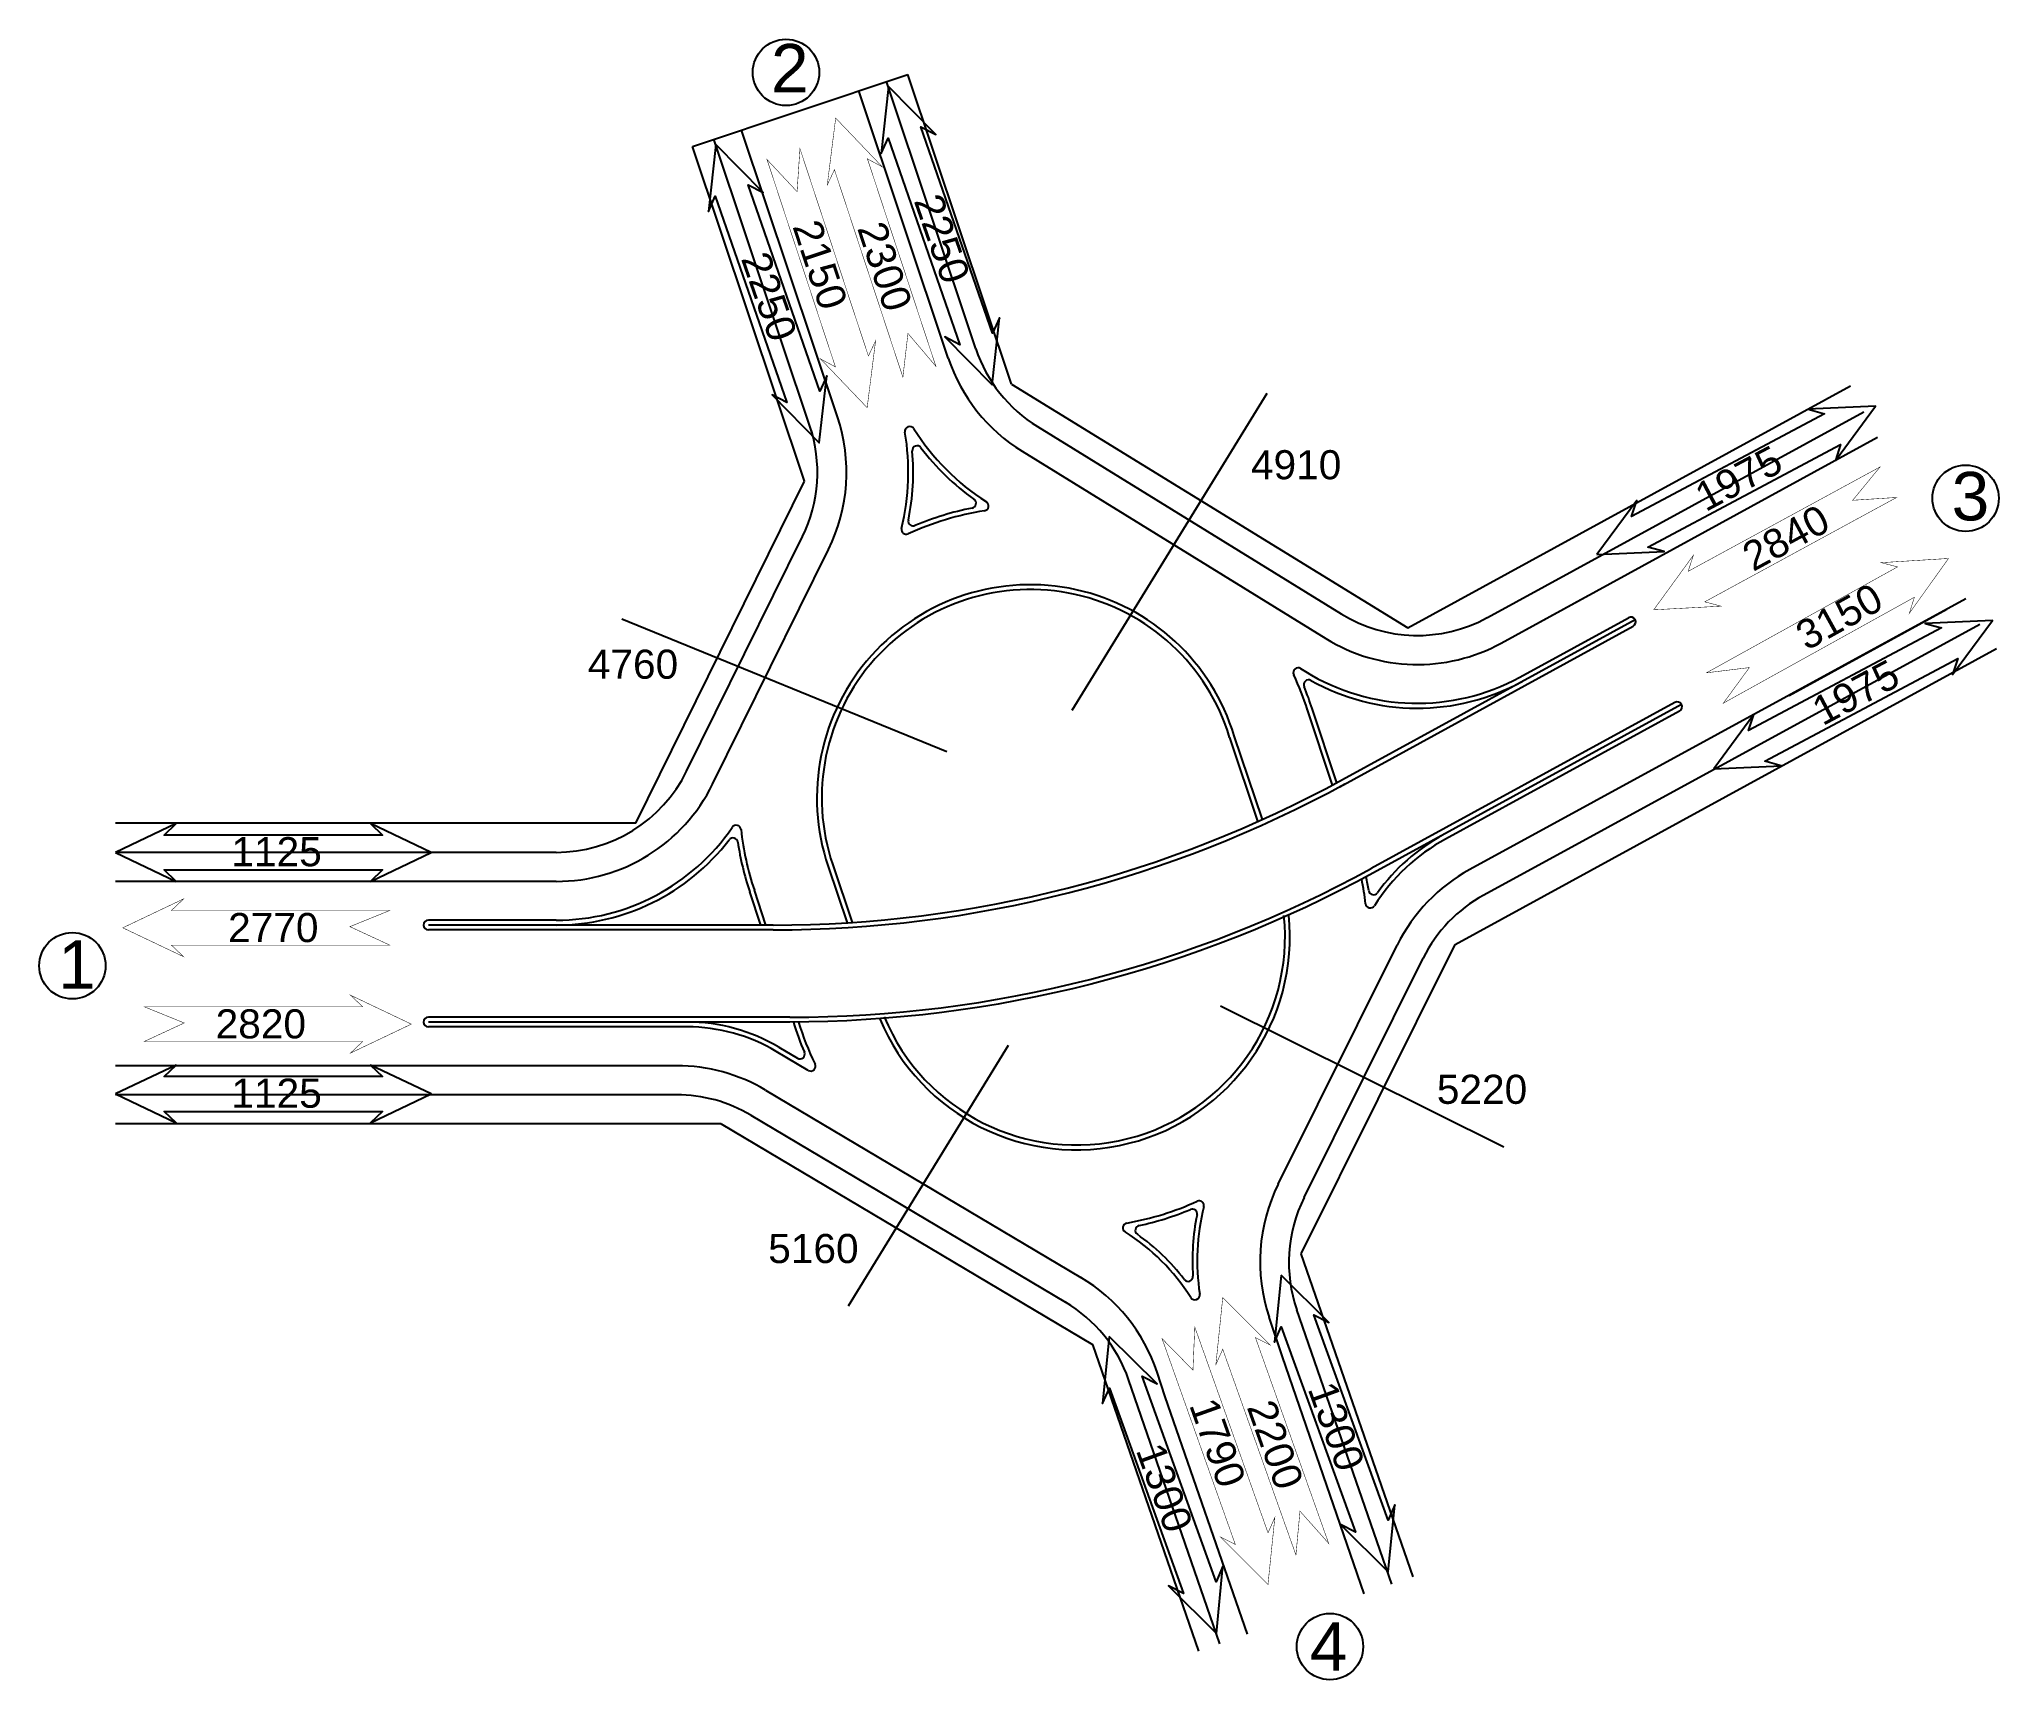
# Model space of a CAD drawing. Header units: millimetres. Extents: x -2123 to 5424, y -1286 to 835.
# Drawn here: x -1138.9 to -734.7, y 145.9 to 484.2 of the extents above; entities that cross this region are included whole.
import ezdxf

# ---------------------------------------------------------------- set-up
doc = ezdxf.new("R2010")
doc.units = ezdxf.units.MM
doc.layers.get('0').update_dxf_attribs({"lineweight": 15})
for name, color, linetype, lineweight in [('Дор. Розм.', 7, 'Continuous', 50), ('Текст', 7, 'Continuous', 15), ('Червоні лінії', 10, 'Continuous', 40)]:
    doc.layers.add(name, color=color, linetype=linetype, lineweight=lineweight)
doc.styles.get("Standard").update_dxf_attribs({"font": 'arial.ttf'})

msp = doc.modelspace()

# ---------------------------------------------------------------- texts
at = {"color": 0, "lineweight": 25, "char_height": 6}
for s, insert, attachment_point, rotation in [('2250', (-946.754, 435.284), 3, 289.15019), ('2150', (-977.864, 447.52), 1, 288.26498), ('2300', (-958.686, 429.466), 3, 288.26498), ('2250', (-982.402, 423.358), 3, 289.15019), ('1975', (-781.559, 400.706), 3, 28.02321), ('2840', (-771.881, 388.511), 3, 28.5409), ('3150', (-777.248, 363.259), 1, 29.00623), ('1975', (-757.417, 356.553), 3, 28.02321), ('1300', (-865.33, 190.398), 3, 289.85419), ('1790', (-896.097, 204.567), 1, 289.58693), ('2200', (-877.966, 186.584), 3, 289.58693), ('1300', (-900.776, 177.741), 3, 289.85419)]:
    msp.add_mtext_dynamic_manual_height_columns(s, width=12.01435, gutter_width=12500, heights=[0], dxfattribs=dict(at, insert=insert, attachment_point=attachment_point, rotation=rotation))
for s, insert, attachment_point in [('4910', (-870.311, 399.465), 3), ('4760', (-1007.091, 358.326), 3), ('1125', (-1080.605, 319.651), 3), ('2770', (-1081.276, 304.009), 3), ('2820', (-1102.493, 284.144), 1), ('1125', (-1080.605, 269.845), 3), ('5220', (-831.974, 270.648), 3), ('5160', (-969.877, 237.812), 3)]:
    msp.add_mtext_dynamic_manual_height_columns(s, width=12.01435, gutter_width=12500, heights=[0], dxfattribs=dict(at, insert=insert, attachment_point=attachment_point))
at = {"layer": 'Червоні лінії', "color": 0, "lineweight": 25, "char_height": 10, "attachment_point": 1}
for s, insert in [('2', (-987.952, 483.242)), ('3', (-744.437, 394.985)), ('1', (-1134.984, 298.371)), ('4', (-876.816, 157.735))]:
    msp.add_mtext_dynamic_manual_height_columns(s, width=4.68276, gutter_width=12.5, heights=[0], dxfattribs=dict(at, insert=insert))

# ---------------------------------------------------------------- linework, layer by layer
at = {"color": 0, "lineweight": 25}
msp.add_line((-1058.031, 316.487), (-1058.031, 316.487), dxfattribs=at)
msp.add_line((-1058.031, 316.487), (-1058.031, 316.487), dxfattribs=at)
for points in [[(-963.701, 474.442), (-965.223, 460.631), (-963.791, 463.785), (-949.013, 421.228), (-952.091, 422.815), (-942.337, 412.92), (-940.815, 426.731), (-942.247, 423.577), (-957.026, 466.134), (-953.947, 464.547)], [(-999.35, 462.516), (-1000.872, 448.706), (-999.44, 451.859), (-984.661, 409.302), (-987.74, 410.89), (-977.986, 400.995), (-976.464, 414.805), (-977.896, 411.652), (-992.674, 454.209), (-989.596, 452.621)], [(-817.635, 377.921), (-803.755, 378.548), (-807.092, 379.476), (-767.323, 400.642), (-768.417, 397.356), (-760.145, 408.519), (-774.025, 407.893), (-770.688, 406.964), (-810.456, 385.798), (-809.363, 389.085)], [(-793.492, 333.769), (-779.612, 334.395), (-782.949, 335.324), (-743.181, 356.489), (-744.274, 353.203), (-736.002, 364.366), (-749.882, 363.74), (-746.546, 362.811), (-786.314, 341.646), (-785.22, 344.932)], [(-1123.156, 316.487), (-1110.609, 310.519), (-1113.119, 312.906), (-1068.068, 312.906), (-1070.578, 310.519), (-1058.031, 316.487), (-1070.578, 322.455), (-1068.068, 320.068), (-1113.119, 320.068), (-1110.609, 322.455)], [(-1123.156, 266.681), (-1110.609, 260.713), (-1113.119, 263.1), (-1068.068, 263.1), (-1070.578, 260.713), (-1058.031, 266.681), (-1070.578, 272.649), (-1068.068, 270.262), (-1113.119, 270.262), (-1110.609, 272.649)], [(-882.757, 229.345), (-884.109, 215.517), (-882.716, 218.688), (-867.416, 176.316), (-870.513, 177.865), (-860.639, 168.091), (-859.287, 181.919), (-860.68, 178.748), (-875.98, 221.12), (-872.883, 219.571)], [(-918.203, 216.688), (-919.555, 202.86), (-918.162, 206.031), (-902.862, 163.659), (-905.96, 165.208), (-896.085, 155.434), (-894.733, 169.262), (-896.126, 166.091), (-911.426, 208.463), (-908.329, 206.914)]]:
    msp.add_lwpolyline(points, close=True, dxfattribs=at)
at = {"color": 0, "lineweight": 25, "const_width": 0.1}
for points in [[(-960.742, 414.523), (-974.861, 457.303), (-976.341, 454.172), (-974.606, 467.957), (-974.606, 467.957), (-974.606, 467.957), (-965.007, 457.913), (-968.06, 459.548), (-953.941, 416.767), (-959.699, 423.55)], [(-988.779, 459.42), (-974.659, 416.639), (-977.713, 418.274), (-968.113, 408.23), (-968.113, 408.23), (-968.113, 408.23), (-966.378, 422.015), (-967.859, 418.884), (-981.978, 461.664), (-982.567, 452.787)], [(-755.778, 389.715), (-795.354, 368.191), (-792.009, 367.293), (-805.882, 366.541), (-805.882, 366.541), (-805.882, 366.541), (-797.712, 377.778), (-798.775, 374.482), (-759.2, 396.007), (-764.846, 389.131)], [(-791.519, 347.287), (-752.12, 369.132), (-753.157, 365.828), (-745.077, 377.131), (-745.077, 377.131), (-745.077, 377.131), (-758.944, 376.267), (-755.592, 375.396), (-794.991, 353.551), (-786.16, 354.626)], [(-1066.555, 297.374), (-1111.605, 297.374), (-1109.096, 294.987), (-1121.643, 300.955), (-1121.643, 300.955), (-1121.643, 300.955), (-1109.096, 306.923), (-1111.605, 304.535), (-1066.555, 304.535), (-1074.801, 301.193)], [(-1117.215, 277.508), (-1072.165, 277.508), (-1074.674, 275.121), (-1062.127, 281.089), (-1062.127, 281.089), (-1062.127, 281.089), (-1074.674, 287.057), (-1072.165, 284.67), (-1117.215, 284.67), (-1108.969, 281.328)], [(-879.676, 171.597), (-894.779, 214.041), (-896.186, 210.876), (-894.77, 224.698), (-894.77, 224.698), (-894.77, 224.698), (-884.941, 214.878), (-888.031, 216.441), (-872.929, 173.998), (-878.842, 180.646)], [(-907.284, 216.211), (-892.182, 173.768), (-895.272, 175.332), (-885.443, 165.512), (-885.443, 165.512), (-885.443, 165.512), (-884.027, 179.334), (-885.434, 176.169), (-900.537, 218.612), (-900.921, 209.724)]]:
    msp.add_lwpolyline(points, close=True, dxfattribs=at)
at = {"layer": 'Дор. Розм.', "color": 0, "lineweight": 25}
for p, q in [((-951.394, 418.455), (-969.834, 473.578)), ((-945.704, 420.358), (-964.144, 475.481)), ((-974.231, 406.344), (-994.017, 465.488)), ((-979.354, 402.744), (-999.707, 463.584)), ((-932.998, 404.34), (-870.358, 365.718)), ((-840.191, 364.949), (-762.573, 407.39)), ((-837.342, 359.668), (-759.695, 402.125)), ((-936.147, 399.232), (-873.507, 360.611)), ((-1005.36, 333.241), (-981.47, 381.645)), ((-999.98, 330.585), (-976.09, 378.99)), ((-741.475, 368.805), (-843.817, 312.954)), ((-837.342, 359.668), (-819.39, 369.484)), ((-870.053, 331.525), (-809.719, 364.515)), ((-833.504, 352.649), (-811.076, 364.912)), ((-777.968, 348.89), (-745.427, 366.684)), ((-870.638, 330.065), (-810.117, 363.158)), ((-738.597, 363.54), (-840.942, 307.688)), ((-878.706, 354.418), (-877.706, 353.801)), ((-872.119, 330.408), (-877.37, 346.093)), ((-871.225, 330.888), (-876.422, 346.411)), ((-801.51, 347.418), (-864.148, 313.168)), ((-800.551, 345.663), (-848.829, 319.265)), ((-887.554, 322.953), (-893.338, 340.209)), ((-886.606, 323.27), (-892.389, 340.526)), ((-1032.262, 316.519), (-1123.156, 316.519)), ((-976.158, 313.601), (-972.23, 301.994)), ((-975.211, 313.922), (-971.196, 302.06)), ((-1032.262, 310.519), (-1123.156, 310.519)), ((-990.042, 301.519), (-992.333, 308.367)), ((-988.988, 301.519), (-991.385, 308.684)), ((-1032.262, 302.519), (-1058.6, 302.519)), ((-987.473, 301.519), (-1058.6, 301.519)), ((-987.473, 300.519), (-1058.6, 300.519)), ((-883.314, 248.09), (-858.807, 297.381)), ((-877.995, 245.31), (-853.434, 294.71)), ((-984.088, 282.519), (-1058.6, 282.519)), ((-1005.245, 280.519), (-1058.6, 280.519)), ((-980.263, 271.551), (-986.855, 275.467)), ((-986.344, 276.327), (-982.498, 274.042)), ((-1007.442, 272.519), (-1123.156, 272.519)), ((-989.052, 267.467), (-924.074, 228.856)), ((-1007.442, 266.519), (-1123.156, 266.519)), ((-992.117, 262.309), (-927.214, 223.743)), ((-882.475, 212.441), (-885.219, 220.641)), ((-859.908, 165.563), (-879.484, 222.145)), ((-865.579, 163.601), (-882.475, 212.441)), ((-895.348, 153.302), (-914.188, 207.761)), ((-906.617, 204.228), (-908.323, 209.329)), ((-889.677, 155.264), (-906.617, 204.228))]:
    msp.add_line(p, q, dxfattribs=at)
msp.add_lwpolyline([(-800.153, 347.021), (-863.669, 312.291, -0.1257509), (-984.088, 281.519), (-1058.6, 281.519)], format="xyb", dxfattribs=at)
for centre, radius, start, end in [((-917.254, 429.876), 30, 198.49686, 238.34354), ((-917.254, 429.876), 36, 198.49686, 238.34354), ((-1008.372, 394.923), 30, 333.73078, 18.49686), ((-1008.372, 394.923), 36, 333.73078, 18.49686), ((-959.34, 403.346), 1, 32.22642, 189.74655), ((-1008.373, 394.924), 48.752, 346.25881, 9.74655), ((-957.818, 399.378), 1, 36.93843, 185.0348), ((-917.255, 429.876), 48.749, 212.22642, 237.40128), ((-1008.373, 394.924), 49.752, 348.5188, 5.0348), ((-917.255, 429.876), 49.749, 216.93843, 234.59217), ((-946.658, 388.513), 1, 281.32381, 54.59217), ((-944.057, 387.964), 1, 279.02873, 57.40128), ((-958.637, 384.822), 1, 168.5188, 292.92717), ((-934.484, 327.72), 60, 99.02873, 114.77374), ((-934.484, 327.72), 61, 101.32381, 112.92717), ((-960.046, 383.106), 1, 166.25881, 294.77374), ((-934.484, 327.72), 44, 16.92145, 198.71578), ((-934.484, 327.72), 43, 16.92145, 198.71578), ((-854.614, 391.255), 30, 238.34354, 298.6695), ((-810.596, 364.035), 1, 298.6695, 118.6695), ((-854.614, 391.255), 36, 238.34354, 298.6695), ((-879.231, 353.567), 1, 58.34354, 205.06981), ((-934.484, 327.72), 60, 17.60124, 25.06981), ((-877.064, 351.105), 1, 60.78782, 202.15905), ((-854.614, 391.255), 44, 238.34354, 298.6695), ((-854.614, 391.255), 45, 240.78782, 298.6695), ((-934.484, 327.72), 61, 17.60124, 22.15905), ((-801.031, 346.541), 1, 298.6695, 118.6695), ((-1032.262, 346.519), 30, 270, 333.73078), ((-987.473, 546.269), 244.75, 270, 298.6695), ((-1032.262, 346.519), 36, 270, 333.73078), ((-987.473, 546.269), 245.75, 270, 298.6695), ((-1032.262, 346.519), 44, 270, 325.61634), ((-995.793, 318.483), 1, 8.5674, 142.44951), ((-995.125, 321.106), 1, 6.22466, 145.61634), ((-934.484, 327.72), 60, 186.22466, 198.4976), ((-829.639, 284.169), 41, 118.6695, 144.14418), ((-1032.262, 346.519), 45, 270, 322.44951), ((-934.484, 327.72), 61, 188.5674, 198.4976), ((-829.639, 284.169), 40, 118.6695, 147.76437), ((-984.088, 532.519), 250, 270, 298.6695), ((-924.93, 299.158), 61, 8.91923, 11.6429), ((-826.571, 281.354), 36, 118.62246, 153.5641), ((-924.93, 299.158), 60, 6.47665, 11.35957), ((-863.679, 308.771), 1, 188.91923, 324.14418), ((-826.571, 281.354), 30, 118.62246, 153.5641), ((-924.93, 299.158), 44, 202.66167, 5.78846), ((-924.93, 299.158), 43, 202.66167, 5.78846), ((-864.319, 306.039), 1, 186.47665, 327.76437), ((-1058.6, 301.519), 1, 90, 270), ((-1058.6, 281.519), 1, 90, 270), ((-1005.245, 244.519), 37, 59.28082, 90), ((-1005.245, 244.519), 36, 59.28082, 90), ((-924.93, 299.158), 61, 196.80723, 203.03133), ((-924.93, 299.158), 60, 197.09055, 206.0076), ((-981.988, 274.902), 1, 239.28082, 23.03133), ((-1007.442, 236.519), 36, 59.28082, 90), ((-979.753, 272.41), 1, 239.28082, 26.0076), ((-1007.442, 236.519), 30, 59.28082, 90), ((-851.078, 232.062), 36, 153.5641, 198.49686), ((-924.93, 299.158), 60, 279.96028, 294.48897), ((-924.93, 299.158), 61, 282.21682, 292.64774), ((-901.056, 241.939), 1, 348.42625, 112.64774), ((-899.644, 243.646), 1, 346.0529, 114.48897), ((-853.822, 232.266), 46.214, 166.0529, 188.54073), ((-851.132, 231.954), 30, 153.5641, 199.08348), ((-914.379, 239.078), 1, 99.96028, 237.76863), ((-911.81, 238.562), 1, 102.21682, 234.69127), ((-853.822, 232.266), 47.214, 168.42625, 183.84901), ((-938.166, 201.35), 43.6, 32.40889, 57.76863), ((-938.166, 201.35), 44.6, 37.37272, 54.69127), ((-942.463, 197.908), 36, 18.49686, 59.28082), ((-901.927, 229.029), 1, 217.37272, 3.84901), ((-942.539, 197.953), 30, 19.08348, 59.28082), ((-900.512, 225.254), 1, 212.40889, 8.54073)]:
    msp.add_arc(centre, radius, start, end, dxfattribs=at)
at = {"layer": 'Текст', "color": 0, "lineweight": 25}
for p, q in [((-1004.117, 462.109), (-959.735, 476.957)), ((-885.653, 411.153), (-925.865, 345.741)), ((-1018.688, 364.694), (-951.679, 337.306)), ((-836.768, 255.685), (-895.253, 284.763)), ((-971.969, 223.02), (-938.948, 276.716))]:
    msp.add_line(p, q, dxfattribs=at)
for centre in [(-984.854, 477.386), (-741.552, 389.559), (-1132.04, 293.125), (-872.656, 152.701)]:
    msp.add_circle(centre, 6.847, dxfattribs=at)
at = {"layer": 'Червоні лінії', "color": 0, "lineweight": 25}
for p, q in [((-938.375, 413.108), (-959.735, 476.957)), ((-981.019, 393.065), (-1004.117, 462.109)), ((-938.375, 413.108), (-856.577, 362.823)), ((-856.577, 362.823), (-765.273, 412.747)), ((-1015.838, 322.519), (-981.019, 393.065)), ((-846.839, 297.53), (-735.196, 358.576)), ((-1015.838, 322.519), (-1123.156, 322.519)), ((-878.566, 233.716), (-846.839, 297.53)), ((-998.207, 260.519), (-1123.156, 260.519)), ((-998.207, 260.519), (-921.615, 215.007)), ((-855.514, 167.083), (-878.566, 233.716)), ((-921.615, 215.007), (-899.742, 151.782))]:
    msp.add_line(p, q, dxfattribs=at)

msp.set_redraw_order([(e.dxf.handle, doc.entitydb.next_handle()) for e in msp.query("TEXT MTEXT ATTDEF DIMENSION ARC_DIMENSION")])  # texts and dimensions are drawn at this point

doc.saveas('drawing.dxf')
